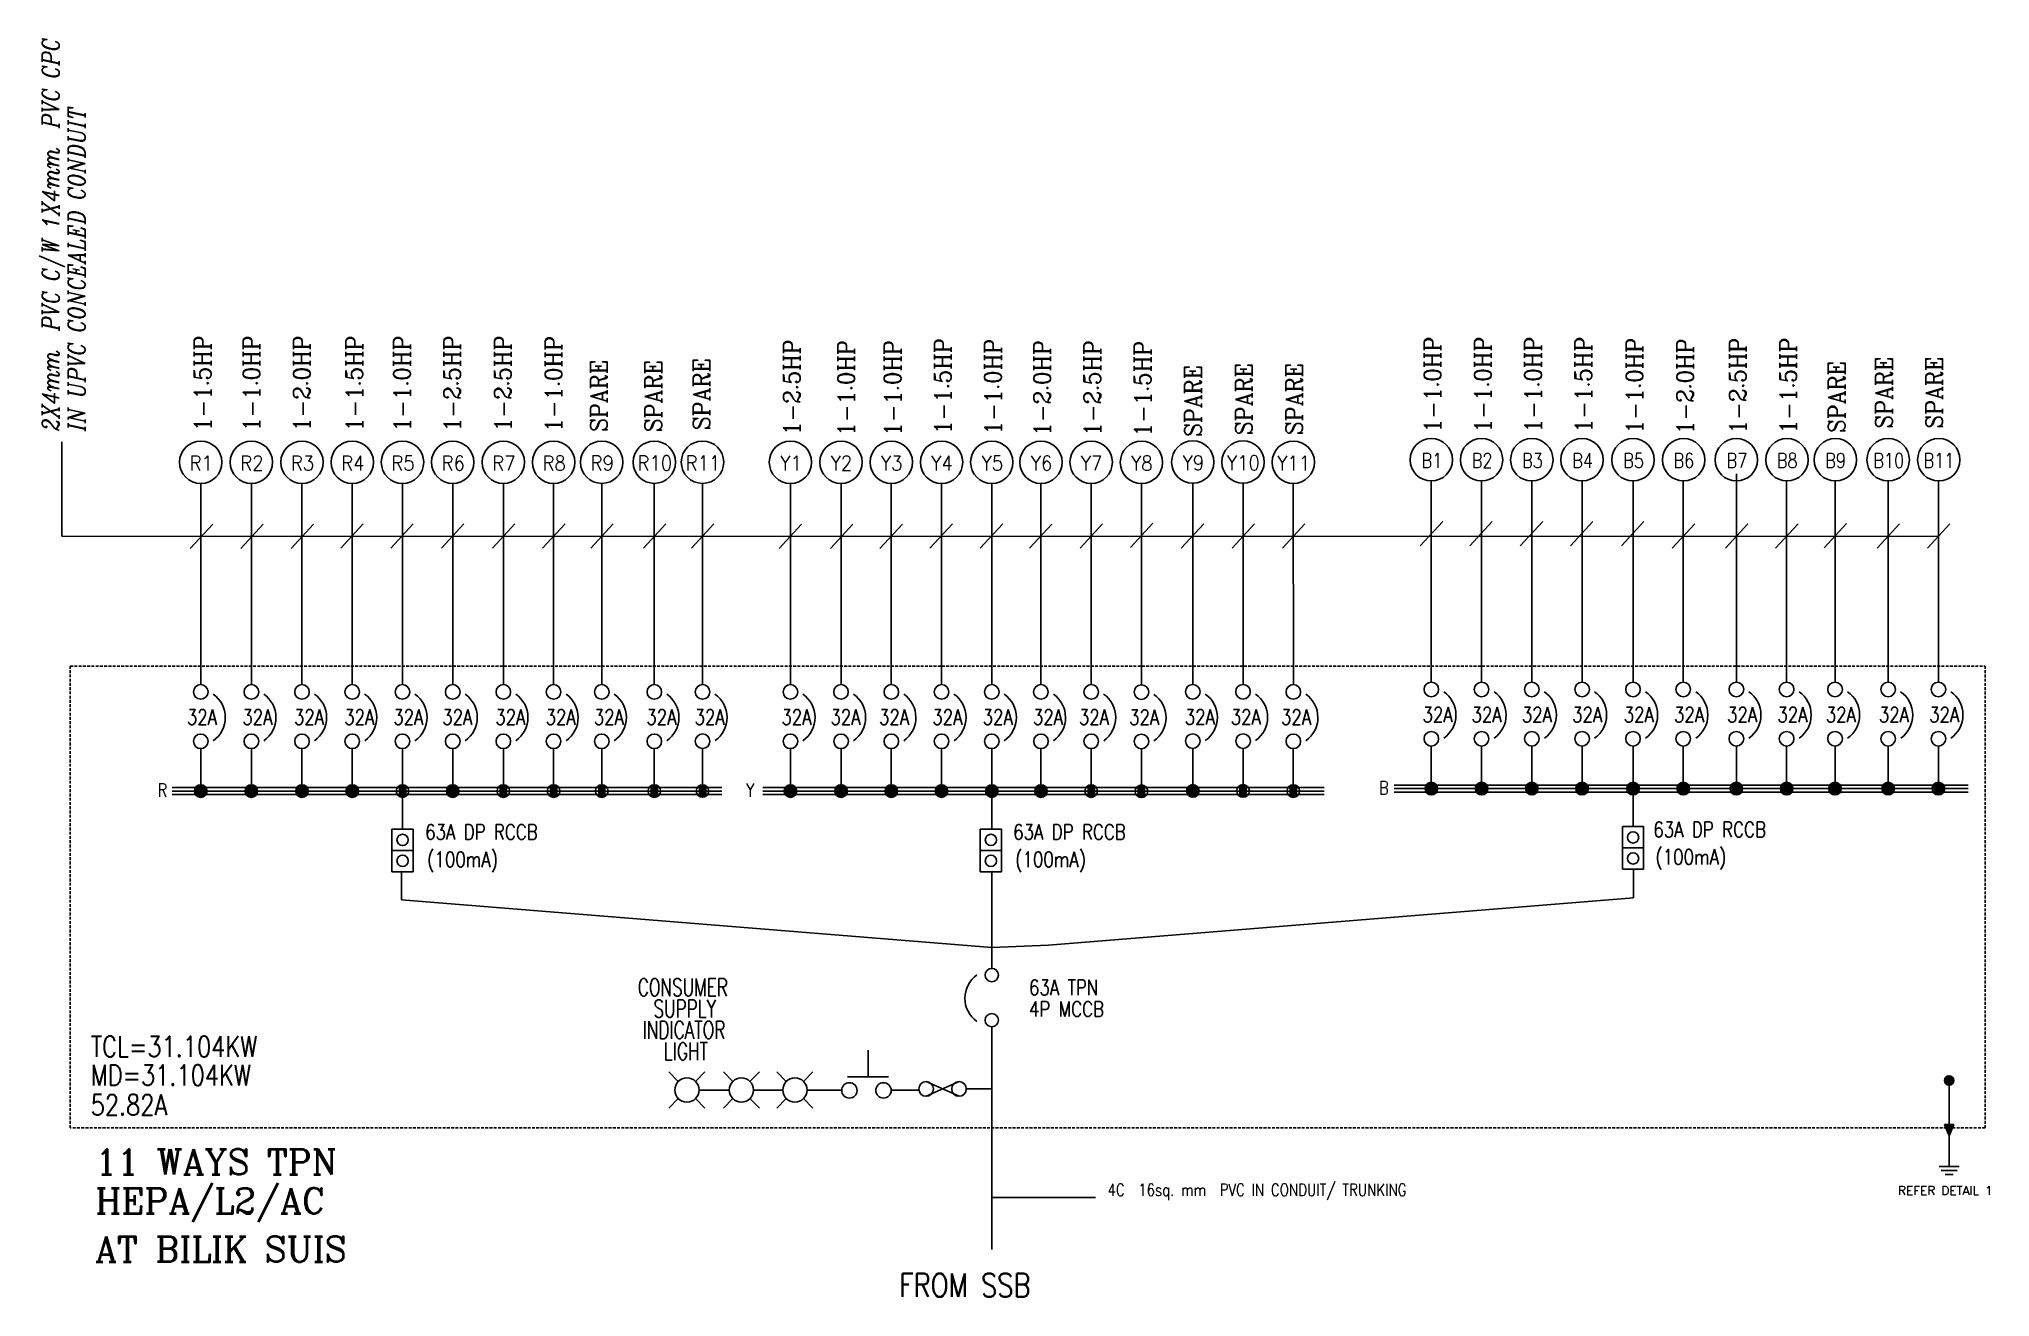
# Model space of a CAD drawing. Header units: inches. Extents: x 93485 to 389576, y 21822 to 277075.
# Drawn here: x 260529 to 312138, y 24801 to 58090 of the extents above; entities that cross this region are included whole.
import ezdxf
from ezdxf.enums import TextEntityAlignment as Align

# ---------------------------------------------------------------- set-up
doc = ezdxf.new("R2010")
doc.units = ezdxf.units.IN
doc.header["$MEASUREMENT"] = 0
doc.linetypes.add('HIDDEN', pattern=[0.375, 0.25, -0.125])
for name, color, linetype in [('$_KOD', 7, 'Continuous'), ('BANGUNAN', 4, 'Continuous'), ('base bangunan', 7, 'Continuous'), ('LAMPU', 7, 'Continuous'), ('LYT', 7, 'Continuous')]:
    doc.layers.add(name, color=color, linetype=linetype)
doc.styles.add('ITALICC', font='ITALICC.SHX', dxfattribs={"width": 0.7})
doc.styles.add('ROMANC', font='ROMANC', dxfattribs={"width": 0.8, "height": 250})
doc.styles.add('ROMAND', font='ROMAND', dxfattribs={"width": 0.75, "height": 600})
doc.styles.add('ROMANS', font='ROMANS', dxfattribs={"width": 0.7})

msp = doc.modelspace()

# ---------------------------------------------------------------- texts
at = {"style": 'ROMANS', "width": 0.7}
for s, p in [('CONSUMER', (276371, 32764, 0)), ('SUPPLY', (276784, 32199, 0)), ('INDICATOR ', (276498, 31636, 0)), ('LIGHT', (277059, 31070, 0))]:
    msp.add_text(s, height=464.3, dxfattribs=at).set_placement(p)
at = {"color": 7, "style": 'ROMAND'}
msp.add_text('REFER DETAIL 1', height=234.74, dxfattribs=at).set_placement((309704, 27500, 0))
at = {"layer": 'BANGUNAN', "color": 255, "linetype": 'Continuous'}
for s, height, style, width, p in [('2X4mm  PVC C/W 1X4mm  PVC CPC', 450, 'ITALICC', 0.85, (261065, 47714, 0)), ('IN UPVC CONCEALED CONDUIT', 450, 'ITALICC', 0.85, (261747, 47714, 0)), ('1-1.5HP', 445.5, 'ROMANC', 0.95, (265079, 47710, 0)), ('1-1.0HP', 445.5, 'ROMANC', 0.95, (266373, 47710, 0)), ('1-2.0HP', 445.5, 'ROMANC', 0.95, (267704, 47708, 0)), ('1-1.5HP', 445.5, 'ROMANC', 0.95, (269093, 47708, 0)), ('1-1.0HP', 445.5, 'ROMANC', 0.95, (270354, 47704, 0)), ('1-2.5HP', 445.5, 'ROMANC', 0.95, (271683, 47704, 0)), ('1-2.5HP', 445.5, 'ROMANC', 0.95, (273022, 47704, 0)), ('1-1.0HP', 445.5, 'ROMANC', 0.95, (274360, 47694, 0)), ('1-2.5HP', 445.5, 'ROMANC', 0.95, (280667, 47604, 0)), ('1-1.0HP', 445.5, 'ROMANC', 0.95, (282102, 47584, 0)), ('1-1.0HP', 445.5, 'ROMANC', 0.95, (283332, 47584, 0)), ('1-1.5HP', 445.5, 'ROMANC', 0.95, (284661, 47634, 0)), ('1-1.0HP', 445.5, 'ROMANC', 0.95, (285986, 47618, 0)), ('1-2.0HP', 445.5, 'ROMANC', 0.95, (287287, 47586, 0)), ('1-2.5HP', 445.5, 'ROMANC', 0.95, (288616, 47586, 0)), ('1-1.0HP', 445.5, 'ROMANC', 0.95, (297615, 47676, 0)), ('1-1.0HP', 445.5, 'ROMANC', 0.95, (298944, 47676, 0)), ('1-1.0HP', 445.5, 'ROMANC', 0.95, (300274, 47676, 0)), ('1-1.5HP', 445.5, 'ROMANC', 0.95, (301603, 47676, 0)), ('1-1.0HP', 445.5, 'ROMANC', 0.95, (302957, 47647, 0)), ('1-2.0HP', 445.5, 'ROMANC', 0.95, (304296, 47629, 0)), ('1-2.5HP', 445.5, 'ROMANC', 0.95, (305691, 47647, 0)), ('1-1.5HP', 445.5, 'ROMANC', 0.95, (307023, 47650, 0)), ('SPARE', 445.5, 'ROMANC', 0.95, (278276, 47740, 0)), ('1-1.5HP', 445.5, 'ROMANC', 0.95, (289945, 47566, 0)), ('SPARE', 445.5, 'ROMANC', 0.95, (309556, 47779, 0)), ('SPARE', 445.5, 'ROMANC', 0.95, (310886, 47779, 0)), ('SPARE', 445.5, 'ROMANC', 0.95, (275559, 47694, 0)), ('SPARE', 445.5, 'ROMANC', 0.95, (277001, 47686)), ('SPARE', 445.5, 'ROMANC', 0.95, (291279, 47560, 0)), ('SPARE', 445.5, 'ROMANC', 0.95, (292625, 47609, 0)), ('SPARE', 445.5, 'ROMANC', 0.95, (293954, 47609, 0)), ('SPARE', 445.5, 'ROMANC', 0.95, (308306, 47663, 0))]:
    msp.add_text(s, height=height, rotation=90, dxfattribs=dict(at, style=style, width=width)).set_placement(p)
at = {"layer": 'BANGUNAN', "color": 255, "linetype": 'Continuous', "style": 'ROMANS'}
for s, width, p in [('R1', 0.9, (264822, 46673, 0)), ('R2', 0.9, (266161, 46673, 0)), ('R3', 0.9, (267500, 46673, 0)), ('R4', 0.9, (268829, 46673, 0)), ('R5', 0.9, (270158, 46673, 0)), ('R6', 0.9, (271487, 46673, 0)), ('R7', 0.9, (272826, 46673, 0)), ('R8', 0.9, (274155, 46673, 0)), ('R9', 0.9, (275430, 46674)), ('R10', 0.9, (276820, 46674)), ('R11', 0.9, (278095, 46674, 0)), ('Y1', 0.9, (280421, 46673, 0)), ('Y2', 0.9, (281755, 46673, 0)), ('Y3', 0.9, (283084, 46673, 0)), ('Y4', 0.9, (284413, 46673, 0)), ('Y5', 0.9, (285747, 46673, 0)), ('Y6', 0.9, (287048, 46673, 0)), ('Y7', 0.9, (288372, 46673, 0)), ('Y8', 0.9, (289701, 46669, 0)), ('Y9', 0.9, (291065, 46678, 0)), ('Y10', 0.9, (292389, 46678, 0)), ('Y11', 0.9, (293718, 46673, 0)), ('B1', 0.8, (297374, 46739, 0)), ('B2', 0.8, (298704, 46739, 0)), ('B3', 0.8, (300033, 46739, 0)), ('B4', 0.8, (301362, 46739, 0)), ('B5', 0.8, (302710, 46739, 0)), ('B6', 0.8, (304039, 46739, 0)), ('B7', 0.8, (305444, 46739, 0)), ('B8', 0.8, (306773, 46739, 0)), ('B9', 0.8, (308054, 46739, 0)), ('B10', 0.8, (309459, 46739, 0)), ('B11', 0.8, (310788, 46739, 0))]:
    msp.add_text(s, height=390.9, dxfattribs=dict(at, width=width)).set_placement(p, align=Align.CENTER)
at = {"layer": 'BANGUNAN', "color": 255, "linetype": 'Continuous', "width": 0.8}
for s, height, style, p in [('32A', 402.1, 'ROMANS', (264441, 39945, 0)), ('32A', 402.1, 'ROMANS', (265908, 39945, 0)), ('32A', 402.1, 'ROMANS', (267273, 39945, 0)), ('32A', 402.1, 'ROMANS', (268603, 39945, 0)), ('32A', 402.1, 'ROMANS', (269900, 39945, 0)), ('32A', 402.1, 'ROMANS', (271196, 39945, 0)), ('32A', 402.1, 'ROMANS', (272599, 39945, 0)), ('32A', 402.1, 'ROMANS', (273930, 39945, 0)), ('32A', 402.1, 'ROMANS', (275205, 39945)), ('32A', 402.1, 'ROMANS', (276594, 39945)), ('32A', 402.1, 'ROMANS', (277870, 39946, 0)), ('32A', 402.1, 'ROMANS', (280168, 39945, 0)), ('32A', 402.1, 'ROMANS', (281465, 39945, 0)), ('32A', 402.1, 'ROMANS', (282749, 39945, 0)), ('32A', 402.1, 'ROMANS', (284160, 39945, 0)), ('32A', 402.1, 'ROMANS', (285491, 39945, 0)), ('32A', 402.1, 'ROMANS', (286821, 39945, 0)), ('32A', 402.1, 'ROMANS', (288037, 39945, 0)), ('32A', 402.1, 'ROMANS', (289366, 39940, 0)), ('32A', 402.1, 'ROMANS', (290838, 39949, 0)), ('32A', 402.1, 'ROMANS', (292054, 39949, 0)), ('32A', 402.1, 'ROMANS', (293383, 39945, 0)), ('32A', 402.1, 'ROMANS', (297127, 40011, 0)), ('32A', 402.1, 'ROMANS', (298424, 40011, 0)), ('32A', 402.1, 'ROMANS', (299754, 40011, 0)), ('32A', 402.1, 'ROMANS', (301085, 40011, 0)), ('32A', 402.1, 'ROMANS', (302450, 40011, 0)), ('32A', 402.1, 'ROMANS', (303780, 40011, 0)), ('32A', 402.1, 'ROMANS', (305184, 40011, 0)), ('32A', 402.1, 'ROMANS', (306514, 40011, 0)), ('32A', 402.1, 'ROMANS', (307795, 40011, 0)), ('32A', 402.1, 'ROMANS', (309199, 40011, 0)), ('32A', 402.1, 'ROMANS', (310529, 40011, 0)), ('R', 355, 'ROMAND', (263667, 38033, 0)), ('Y', 355, 'ROMAND', (279235, 38033, 0)), ('B', 355, 'ROMAND', (295976, 38099, 0)), ('63A DP RCCB', 402.1, 'ROMANS', (270744, 36906, 0)), ('63A DP RCCB', 402.1, 'ROMANS', (286299, 36906, 0)), ('63A DP RCCB', 402.1, 'ROMANS', (303234, 36971, 0)), ('(100mA)', 402.1, 'ROMANS', (270798, 36179, 0)), ('(100mA)', 402.1, 'ROMANS', (286354, 36179, 0)), ('(100mA)', 402.1, 'ROMANS', (303289, 36245, 0)), ('63A TPN', 402.1, 'ROMANS', (286718, 32789, 0)), ('4P MCCB', 402.1, 'ROMANS', (286718, 32219, 0)), ('TCL=31.104KW', 546.75, 'ROMANS', (261897, 31153, 0)), ('MD=31.104KW', 546.75, 'ROMANS', (261897, 30399, 0)), ('52.82A', 546.8, 'ROMANS', (261897, 29609, 0)), ('FROM SSB ', 625.5, 'ROMANS', (283282, 24801, 0))]:
    msp.add_text(s, height=height, dxfattribs=dict(at, style=style)).set_placement(p)
at = {"layer": 'BANGUNAN', "color": 255, "linetype": 'Continuous', "style": 'ROMANC'}
for s, p in [('11 WAYS TPN ', (262015, 28038, 0)), ('HEPA/L2/AC', (262015, 27010, 0)), ('AT BILIK SUIS', (262012, 25730, 0))]:
    msp.add_text(s, height=675, dxfattribs=at).set_placement(p)
at = {"layer": 'LYT', "color": 7, "linetype": 'Continuous', "style": 'ROMAND', "width": 0.8}
msp.add_text('4C  16sq. mm  PVC IN CONDUIT/ TRUNKING', height=324, dxfattribs=at).set_placement((288795, 27474, 0))

# ---------------------------------------------------------------- linework, layer by layer
at = {"layer": '$_KOD', "color": 3, "linetype": 'Continuous'}
for p, q in [((261136, 44938, 0), (261136, 47428, 0)), ((310774, 44929, 0), (261136, 44938, 0)), ((265124, 45252, 0), (264531, 44610, 0)), ((266459, 45252, 0), (265866, 44610, 0)), ((267793, 45252, 0), (267200, 44610, 0)), ((269102, 45261, 0), (268509, 44619, 0)), ((270431, 45260, 0), (269838, 44618, 0)), ((271770, 45260, 0), (271177, 44618, 0)), ((273115, 45261, 0), (272522, 44619, 0)), ((274444, 45261, 0), (273851, 44619, 0)), ((275719, 45261), (275126, 44619)), ((277109, 45261), (276516, 44619)), ((278384, 45261, 0), (277791, 44619, 0)), ((280698, 45252, 0), (280105, 44610, 0)), ((282057, 45252, 0), (281464, 44610, 0)), ((283367, 45252, 0), (282774, 44610, 0)), ((284691, 45257, 0), (284098, 44615, 0)), ((286021, 45257, 0), (285427, 44615, 0)), ((287321, 45256, 0), (286728, 44614, 0)), ((288666, 45260, 0), (288073, 44618, 0)), ((289995, 45277, 0), (289402, 44635, 0)), ((291338, 45261, 0), (290745, 44619, 0)), ((292683, 45261, 0), (292090, 44619, 0)), ((294012, 45260, 0), (293419, 44618, 0)), ((297661, 45318, 0), (297068, 44676, 0)), ((298971, 45318, 0), (298378, 44676, 0)), ((300306, 45318, 0), (299713, 44676, 0)), ((301635, 45319, 0), (301042, 44677, 0)), ((302984, 45319, 0), (302390, 44677, 0)), ((304328, 45261, 0), (303735, 44619, 0)), ((305733, 45261, 0), (305140, 44619, 0)), ((307062, 45261, 0), (306469, 44619, 0)), ((308343, 45268, 0), (307750, 44626, 0)), ((309748, 45258, 0), (309155, 44616, 0)), ((311077, 45261, 0), (310484, 44619, 0))]:
    msp.add_line(p, q, dxfattribs=at)
at = {"color": 0}
for p, q in [((264659, 38259, 0), (264659, 38118, 0)), ((264692, 38307, 0), (264692, 38071, 0)), ((264726, 38332, 0), (264726, 38045, 0)), ((264759, 38347, 0), (264759, 38031, 0)), ((264793, 38354, 0), (264793, 38024, 0)), ((264826, 38353, 0), (264826, 38024, 0)), ((264860, 38346, 0), (264860, 38031, 0)), ((264893, 38331, 0), (264893, 38047, 0)), ((264927, 38304, 0), (264927, 38073, 0)), ((264960, 38255, 0), (264960, 38123, 0)), ((265997, 38259, 0), (265997, 38118, 0)), ((266031, 38307, 0), (266031, 38071, 0)), ((266064, 38332, 0), (266064, 38045, 0)), ((266098, 38347, 0), (266098, 38031, 0)), ((266131, 38354, 0), (266131, 38024, 0)), ((266165, 38353, 0), (266165, 38024, 0)), ((266198, 38346, 0), (266198, 38031, 0)), ((266232, 38331, 0), (266232, 38047, 0)), ((266265, 38304, 0), (266265, 38073, 0)), ((266299, 38255, 0), (266299, 38123, 0)), ((267336, 38259, 0), (267336, 38118, 0)), ((267370, 38307, 0), (267370, 38071, 0)), ((267403, 38332, 0), (267403, 38045, 0)), ((267437, 38347, 0), (267437, 38031, 0)), ((267470, 38354, 0), (267470, 38024, 0)), ((267504, 38353, 0), (267504, 38024, 0)), ((267537, 38346, 0), (267537, 38031, 0)), ((267571, 38331, 0), (267571, 38047, 0)), ((267604, 38304, 0), (267604, 38073, 0)), ((267638, 38255, 0), (267638, 38123, 0)), ((268665, 38259, 0), (268665, 38118, 0)), ((268699, 38307, 0), (268699, 38071, 0)), ((268732, 38332, 0), (268732, 38045, 0)), ((268766, 38347, 0), (268766, 38031, 0)), ((268799, 38354, 0), (268799, 38024, 0)), ((268833, 38353, 0), (268833, 38024, 0)), ((268866, 38346, 0), (268866, 38031, 0)), ((268900, 38331, 0), (268900, 38047, 0)), ((268933, 38304, 0), (268933, 38073, 0)), ((268967, 38255, 0), (268967, 38123, 0)), ((270061, 38332, 0), (270061, 38045, 0)), ((270095, 38347, 0), (270095, 38031, 0)), ((270128, 38354, 0), (270128, 38024, 0)), ((270162, 38353, 0), (270162, 38024, 0)), ((270195, 38346, 0), (270195, 38031, 0)), ((270229, 38331, 0), (270229, 38047, 0)), ((271323, 38259, 0), (271323, 38118, 0)), ((271357, 38307, 0), (271357, 38071, 0)), ((271390, 38332, 0), (271390, 38045, 0)), ((271424, 38347, 0), (271424, 38031, 0)), ((271458, 38354, 0), (271458, 38024, 0)), ((271491, 38353, 0), (271491, 38024, 0)), ((271525, 38346, 0), (271525, 38031, 0)), ((271558, 38331, 0), (271558, 38047, 0)), ((271592, 38304, 0), (271592, 38073, 0)), ((271625, 38255, 0), (271625, 38123, 0)), ((272729, 38332, 0), (272729, 38045, 0)), ((272763, 38347, 0), (272763, 38031, 0)), ((272796, 38354, 0), (272796, 38024, 0)), ((272830, 38353, 0), (272830, 38024, 0)), ((272863, 38346, 0), (272863, 38031, 0)), ((272897, 38331, 0), (272897, 38047, 0)), ((274058, 38332, 0), (274058, 38045, 0)), ((274092, 38347, 0), (274092, 38031, 0)), ((274125, 38354, 0), (274125, 38024, 0)), ((274159, 38353, 0), (274159, 38024, 0)), ((274192, 38346, 0), (274192, 38031, 0)), ((274226, 38331, 0), (274226, 38047, 0)), ((275334, 38333), (275334, 38046)), ((275367, 38347), (275367, 38031)), ((275401, 38354), (275401, 38024)), ((275434, 38354), (275434, 38025)), ((275468, 38347), (275468, 38032)), ((275501, 38331), (275501, 38047)), ((276723, 38333), (276723, 38046)), ((276757, 38347), (276757, 38031)), ((276790, 38354), (276790, 38024)), ((276824, 38354), (276824, 38025)), ((276857, 38347), (276857, 38032)), ((276891, 38331), (276891, 38047)), ((277999, 38333, 0), (277999, 38046, 0)), ((278032, 38348, 0), (278032, 38032, 0)), ((278066, 38355, 0), (278066, 38025, 0)), ((278099, 38354, 0), (278099, 38025, 0)), ((278133, 38347, 0), (278133, 38032, 0)), ((278166, 38332, 0), (278166, 38048, 0)), ((280257, 38259, 0), (280257, 38118, 0)), ((280291, 38307, 0), (280291, 38071, 0)), ((280324, 38332, 0), (280324, 38045, 0)), ((280358, 38347, 0), (280358, 38031, 0)), ((280391, 38354, 0), (280391, 38024, 0)), ((280425, 38353, 0), (280425, 38024, 0)), ((280458, 38346, 0), (280458, 38031, 0)), ((280492, 38331, 0), (280492, 38047, 0)), ((280525, 38304, 0), (280525, 38073, 0)), ((280559, 38255, 0), (280559, 38123, 0)), ((281596, 38259, 0), (281596, 38118, 0)), ((281629, 38307, 0), (281629, 38071, 0)), ((281663, 38332, 0), (281663, 38045, 0)), ((281696, 38347, 0), (281696, 38031, 0)), ((281730, 38354, 0), (281730, 38024, 0)), ((281764, 38353, 0), (281764, 38024, 0)), ((281797, 38346, 0), (281797, 38031, 0)), ((281831, 38331, 0), (281831, 38047, 0)), ((281864, 38304, 0), (281864, 38073, 0)), ((281898, 38255, 0), (281898, 38123, 0)), ((282925, 38259, 0), (282925, 38118, 0)), ((282959, 38307, 0), (282959, 38071, 0)), ((282992, 38332, 0), (282992, 38045, 0)), ((283026, 38347, 0), (283026, 38031, 0)), ((283059, 38354, 0), (283059, 38024, 0)), ((283093, 38353, 0), (283093, 38024, 0)), ((283126, 38346, 0), (283126, 38031, 0)), ((283160, 38331, 0), (283160, 38047, 0)), ((283191, 38300, 0), (283191, 38068, 0)), ((283224, 38250, 0), (283224, 38118, 0)), ((284292, 38259, 0), (284292, 38118, 0)), ((284325, 38307, 0), (284325, 38071, 0)), ((284355, 38347, 0), (284355, 38031, 0)), ((284359, 38332, 0), (284359, 38045, 0)), ((284388, 38354, 0), (284388, 38024, 0)), ((284422, 38353, 0), (284422, 38024, 0)), ((284455, 38346, 0), (284455, 38031, 0)), ((284489, 38331, 0), (284489, 38047, 0)), ((284522, 38304, 0), (284522, 38073, 0)), ((284556, 38255, 0), (284556, 38123, 0)), ((285583, 38259, 0), (285583, 38118, 0)), ((285583, 38259, 0), (285583, 38118, 0)), ((285617, 38307, 0), (285617, 38071, 0)), ((285617, 38307, 0), (285617, 38071, 0)), ((285650, 38332, 0), (285650, 38045, 0)), ((285650, 38332, 0), (285650, 38045, 0)), ((285684, 38347, 0), (285684, 38031, 0)), ((285684, 38347, 0), (285684, 38031, 0)), ((285717, 38354, 0), (285717, 38024, 0)), ((285717, 38354, 0), (285717, 38024, 0)), ((285751, 38353, 0), (285751, 38024, 0)), ((285751, 38353, 0), (285751, 38024, 0)), ((285785, 38346, 0), (285785, 38031, 0)), ((285785, 38346, 0), (285785, 38031, 0)), ((285818, 38331, 0), (285818, 38047, 0)), ((285818, 38331, 0), (285818, 38047, 0)), ((285852, 38304, 0), (285852, 38073, 0)), ((285852, 38304, 0), (285852, 38073, 0)), ((285885, 38255, 0), (285885, 38123, 0)), ((285885, 38255, 0), (285885, 38123, 0)), ((286884, 38259, 0), (286884, 38118, 0)), ((286917, 38307, 0), (286917, 38071, 0)), ((286951, 38332, 0), (286951, 38045, 0)), ((286984, 38347, 0), (286984, 38031, 0)), ((287018, 38354, 0), (287018, 38024, 0)), ((287051, 38353, 0), (287051, 38024, 0)), ((287085, 38346, 0), (287085, 38031, 0)), ((287118, 38331, 0), (287118, 38047, 0)), ((287152, 38304, 0), (287152, 38073, 0)), ((287186, 38255, 0), (287186, 38123, 0)), ((288280, 38332, 0), (288280, 38045, 0)), ((288314, 38347, 0), (288314, 38031, 0)), ((288347, 38354, 0), (288347, 38024, 0)), ((288381, 38353, 0), (288381, 38024, 0)), ((288414, 38346, 0), (288414, 38031, 0)), ((288448, 38331, 0), (288448, 38047, 0)), ((289609, 38328, 0), (289609, 38041, 0)), ((289643, 38342, 0), (289643, 38026, 0)), ((289676, 38349, 0), (289676, 38019, 0)), ((289710, 38349, 0), (289710, 38020, 0)), ((289743, 38342, 0), (289743, 38027, 0)), ((289777, 38326, 0), (289777, 38042, 0)), ((290901, 38264, 0), (290901, 38123, 0)), ((290934, 38311, 0), (290934, 38075, 0)), ((290968, 38337, 0), (290968, 38050, 0)), ((291001, 38351, 0), (291001, 38035, 0)), ((291035, 38358, 0), (291035, 38028, 0)), ((291068, 38358, 0), (291068, 38029, 0)), ((291102, 38351, 0), (291102, 38036, 0)), ((291135, 38335, 0), (291135, 38051, 0)), ((291169, 38309, 0), (291169, 38077, 0)), ((291202, 38259, 0), (291202, 38127, 0)), ((292297, 38337, 0), (292297, 38050, 0)), ((292330, 38351, 0), (292330, 38035, 0)), ((292364, 38358, 0), (292364, 38028, 0)), ((292398, 38358, 0), (292398, 38029, 0)), ((292431, 38351, 0), (292431, 38036, 0)), ((292465, 38335, 0), (292465, 38051, 0)), ((293626, 38332, 0), (293626, 38045, 0)), ((293660, 38347, 0), (293660, 38031, 0)), ((293693, 38354, 0), (293693, 38024, 0)), ((293727, 38353, 0), (293727, 38024, 0)), ((293760, 38346, 0), (293760, 38031, 0)), ((293794, 38331, 0), (293794, 38047, 0)), ((297211, 38325, 0), (297211, 38184, 0)), ((297244, 38373, 0), (297244, 38137, 0)), ((297278, 38398, 0), (297278, 38111, 0)), ((297311, 38413, 0), (297311, 38096, 0)), ((297345, 38419, 0), (297345, 38090, 0)), ((297378, 38419, 0), (297378, 38090, 0)), ((297412, 38412, 0), (297412, 38097, 0)), ((297445, 38397, 0), (297445, 38112, 0)), ((297479, 38370, 0), (297479, 38139, 0)), ((297512, 38320, 0), (297512, 38189, 0)), ((298540, 38325, 0), (298540, 38184, 0)), ((298573, 38373, 0), (298573, 38137, 0)), ((298607, 38398, 0), (298607, 38111, 0)), ((298640, 38413, 0), (298640, 38096, 0)), ((298674, 38419, 0), (298674, 38090, 0)), ((298707, 38419, 0), (298707, 38090, 0)), ((298741, 38412, 0), (298741, 38097, 0)), ((298774, 38397, 0), (298774, 38112, 0)), ((298808, 38370, 0), (298808, 38139, 0)), ((298841, 38320, 0), (298841, 38189, 0)), ((299869, 38325, 0), (299869, 38184, 0)), ((299902, 38373, 0), (299902, 38137, 0)), ((299936, 38398, 0), (299936, 38111, 0)), ((299969, 38413, 0), (299969, 38096, 0)), ((300003, 38419, 0), (300003, 38090, 0)), ((300037, 38419, 0), (300037, 38090, 0)), ((300070, 38412, 0), (300070, 38097, 0)), ((300104, 38397, 0), (300104, 38112, 0)), ((300137, 38370, 0), (300137, 38139, 0)), ((300171, 38320, 0), (300171, 38189, 0)), ((301198, 38325, 0), (301198, 38184, 0)), ((301232, 38373, 0), (301232, 38137, 0)), ((301265, 38398, 0), (301265, 38111, 0)), ((301299, 38413, 0), (301299, 38096, 0)), ((301332, 38419, 0), (301332, 38090, 0)), ((301366, 38419, 0), (301366, 38090, 0)), ((301399, 38412, 0), (301399, 38097, 0)), ((301433, 38397, 0), (301433, 38112, 0)), ((301466, 38370, 0), (301466, 38139, 0)), ((301500, 38320, 0), (301500, 38189, 0)), ((302546, 38325, 0), (302546, 38184, 0)), ((302548, 38325, 0), (302548, 38184, 0)), ((302580, 38373, 0), (302580, 38137, 0)), ((302581, 38373, 0), (302581, 38137, 0)), ((302613, 38398, 0), (302613, 38111, 0)), ((302615, 38398, 0), (302615, 38111, 0)), ((302647, 38413, 0), (302647, 38096, 0)), ((302648, 38413, 0), (302648, 38096, 0)), ((302680, 38419, 0), (302680, 38090, 0)), ((302682, 38419, 0), (302682, 38090, 0)), ((302714, 38419, 0), (302714, 38090, 0)), ((302715, 38419, 0), (302715, 38090, 0)), ((302747, 38412, 0), (302747, 38097, 0)), ((302749, 38412, 0), (302749, 38097, 0)), ((302781, 38397, 0), (302781, 38112, 0)), ((302782, 38397, 0), (302782, 38112, 0)), ((302815, 38370, 0), (302815, 38139, 0)), ((302816, 38370, 0), (302816, 38139, 0)), ((302848, 38320, 0), (302848, 38189, 0)), ((302849, 38320, 0), (302849, 38189, 0)), ((303876, 38325, 0), (303876, 38184, 0)), ((303909, 38373, 0), (303909, 38137, 0)), ((303943, 38398, 0), (303943, 38111, 0)), ((303976, 38413, 0), (303976, 38096, 0)), ((304010, 38419, 0), (304010, 38090, 0)), ((304043, 38419, 0), (304043, 38090, 0)), ((304077, 38412, 0), (304077, 38097, 0)), ((304110, 38397, 0), (304110, 38112, 0)), ((304144, 38370, 0), (304144, 38139, 0)), ((304177, 38320, 0), (304177, 38189, 0)), ((305314, 38373, 0), (305314, 38137, 0)), ((305347, 38398, 0), (305347, 38111, 0)), ((305381, 38413, 0), (305381, 38096, 0)), ((305414, 38419, 0), (305414, 38090, 0)), ((305448, 38419, 0), (305448, 38090, 0)), ((305481, 38412, 0), (305481, 38097, 0)), ((305515, 38397, 0), (305515, 38112, 0)), ((305549, 38370, 0), (305549, 38139, 0)), ((306643, 38373, 0), (306643, 38137, 0)), ((306677, 38398, 0), (306677, 38111, 0)), ((306710, 38413, 0), (306710, 38096, 0)), ((306744, 38419, 0), (306744, 38090, 0)), ((306777, 38419, 0), (306777, 38090, 0)), ((306811, 38412, 0), (306811, 38097, 0)), ((306844, 38397, 0), (306844, 38112, 0)), ((306878, 38370, 0), (306878, 38139, 0)), ((307891, 38325, 0), (307891, 38184, 0)), ((307924, 38373, 0), (307924, 38137, 0)), ((307958, 38398, 0), (307958, 38111, 0)), ((307991, 38413, 0), (307991, 38096, 0)), ((308025, 38419, 0), (308025, 38090, 0)), ((308058, 38419, 0), (308058, 38090, 0)), ((308092, 38412, 0), (308092, 38097, 0)), ((308125, 38397, 0), (308125, 38112, 0)), ((308159, 38370, 0), (308159, 38139, 0)), ((308192, 38320, 0), (308192, 38189, 0)), ((309329, 38373, 0), (309329, 38137, 0)), ((309363, 38398, 0), (309363, 38111, 0)), ((309396, 38413, 0), (309396, 38096, 0)), ((309430, 38419, 0), (309430, 38090, 0)), ((309463, 38419, 0), (309463, 38090, 0)), ((309497, 38412, 0), (309497, 38097, 0)), ((309530, 38397, 0), (309530, 38112, 0)), ((309564, 38370, 0), (309564, 38139, 0)), ((310658, 38373, 0), (310658, 38137, 0)), ((310692, 38398, 0), (310692, 38111, 0)), ((310725, 38413, 0), (310725, 38096, 0)), ((310759, 38419, 0), (310759, 38090, 0)), ((310792, 38419, 0), (310792, 38090, 0)), ((310826, 38412, 0), (310826, 38097, 0)), ((310859, 38397, 0), (310859, 38112, 0)), ((310893, 38370, 0), (310893, 38139, 0))]:
    msp.add_line(p, q, dxfattribs=at)
at = {"linetype": 'Continuous'}
for p, q in [((282460, 30613, 0), (282460, 31336, 0)), ((283005, 30623, 0), (281913, 30623, 0)), ((283805, 30276, 0), (283051, 30276, 0))]:
    msp.add_line(p, q, dxfattribs=at)
for p, q in [((277190, 30755, 0), (277441, 30503, 0)), ((278146, 30755, 0), (277895, 30503, 0)), ((278632, 30755, 0), (278883, 30503, 0)), ((279588, 30755, 0), (279336, 30503, 0)), ((280046, 30755, 0), (280298, 30503, 0)), ((281003, 30755, 0), (280751, 30503, 0)), ((284866, 30499, 0), (283996, 30113, 0)), ((283996, 30499, 0), (284866, 30113, 0)), ((277441, 30050, 0), (277190, 29798, 0)), ((277895, 30050, 0), (278146, 29798, 0)), ((278789, 30277, 0), (277989, 30277, 0)), ((278883, 30050, 0), (278632, 29798, 0)), ((279336, 30050, 0), (279588, 29798, 0)), ((280204, 30277, 0), (279430, 30277, 0)), ((280298, 30050, 0), (280046, 29798, 0)), ((280751, 30050, 0), (281003, 29798, 0)), ((281763, 30277, 0), (280845, 30277, 0)), ((285038, 30306, 0), (285733, 30306, 0))]:
    msp.add_line(p, q)
for centre, major_axis, start_param, end_param in [((277668, 30277, 0), (-321, 0), 3.142456, 9.425641), ((279110, 30277, 0), (-321, 0), 3.142456, 9.425641), ((280525, 30277, 0), (-321, 0), 3.142257450994299, 9.425442758173885), ((281967, 30268, 0), (204, 0), -0.000944, 6.282241), ((282869, 30268, 0), (204, 0), -0.000944, 6.282241), ((283996, 30306, 0), (193, 0), -0.001295, 6.28189), ((284866, 30306, 0), (193, 0), -0.002365596403363535, 6.280819710776223)]:
    msp.add_ellipse(centre, major_axis=major_axis, ratio=1, start_param=start_param, end_param=end_param)
at = {"layer": 'BANGUNAN', "color": 255, "linetype": 'Continuous'}
for p, q in [((305430, 46582, 0), (305430, 41071, 0)), ((264808, 46329, 0), (264808, 41005, 0)), ((266147, 46329, 0), (266147, 41005, 0)), ((267486, 46329, 0), (267486, 41005, 0)), ((268815, 46329, 0), (268815, 41005, 0)), ((270144, 46329, 0), (270144, 41005, 0)), ((271473, 46329, 0), (271473, 41005, 0)), ((272812, 46329, 0), (272812, 41005, 0)), ((274141, 46329, 0), (274141, 41005, 0)), ((275416, 46330), (275416, 41006)), ((276806, 46330), (276806, 41006)), ((278081, 46331, 0), (278081, 41007, 0)), ((280407, 46329, 0), (280407, 41005, 0)), ((281745, 46329, 0), (281745, 41005, 0)), ((283075, 46329, 0), (283075, 41005, 0)), ((284404, 46329, 0), (284404, 41005, 0)), ((285733, 46329, 0), (285733, 41005, 0)), ((287033, 46329, 0), (287033, 41005, 0)), ((288363, 46329, 0), (288364, 41005, 0)), ((289692, 46325, 0), (289694, 41001, 0)), ((291050, 46334, 0), (291050, 41010, 0)), ((292379, 46334, 0), (292381, 41010, 0)), ((293709, 46329, 0), (293711, 41005, 0)), ((297360, 46395, 0), (297360, 41071, 0)), ((298689, 46395, 0), (298689, 41071, 0)), ((300018, 46395, 0), (300018, 41071, 0)), ((301348, 46395, 0), (301348, 41071, 0)), ((302696, 46395, 0), (302696, 41071, 0)), ((304025, 46395, 0), (304025, 41071, 0)), ((306759, 46395, 0), (306759, 41071, 0)), ((308040, 46395, 0), (308040, 41071, 0)), ((309445, 46395, 0), (309445, 41071, 0)), ((310774, 46395, 0), (310774, 41071, 0)), ((264808, 39312, 0), (264808, 38189, 0)), ((266147, 39312, 0), (266147, 38189, 0)), ((267486, 39312, 0), (267486, 38189, 0)), ((268815, 39312, 0), (268815, 38189, 0)), ((270144, 39312, 0), (270144, 38189, 0)), ((271473, 39312, 0), (271473, 38189, 0)), ((272812, 39312, 0), (272812, 38189, 0)), ((274141, 39312, 0), (274141, 38189, 0)), ((275416, 39313), (275416, 38189)), ((276806, 39313), (276806, 38189)), ((278081, 39313, 0), (278081, 38190, 0)), ((280407, 39312, 0), (280407, 38189, 0)), ((281746, 39312, 0), (281746, 38189, 0)), ((283075, 39312, 0), (283075, 38189, 0)), ((284404, 39312, 0), (284404, 38189, 0)), ((285733, 39312, 0), (285733, 38189, 0)), ((287034, 39312, 0), (287034, 38189, 0)), ((288363, 39312, 0), (288363, 38189, 0)), ((289692, 39308, 0), (289692, 38184, 0)), ((291051, 39317, 0), (291051, 38193, 0)), ((292380, 39317, 0), (292380, 38193, 0)), ((293709, 39312, 0), (293709, 38189, 0)), ((297360, 39378, 0), (297360, 38255, 0)), ((298690, 39378, 0), (298690, 38255, 0)), ((300019, 39378, 0), (300019, 38255, 0)), ((301348, 39378, 0), (301348, 38255, 0)), ((302696, 39378, 0), (302696, 38255, 0)), ((304025, 39378, 0), (304025, 38255, 0)), ((305430, 39378, 0), (305430, 38255, 0)), ((306759, 39378, 0), (306759, 38255, 0)), ((308040, 39378, 0), (308040, 38255, 0)), ((309445, 39378, 0), (309445, 38255, 0)), ((310774, 39378, 0), (310774, 38255, 0)), ((264054, 38283, 0), (274873, 38283, 0)), ((279675, 38283, 0), (294528, 38283, 0)), ((296374, 38348, 0), (311564, 38348, 0)), ((296374, 38255, 0), (311564, 38255, 0)), ((264054, 38189, 0), (274873, 38189, 0)), ((264054, 38095, 0), (274873, 38095, 0)), ((279675, 38189, 0), (294528, 38189, 0)), ((279675, 38095, 0), (294528, 38095, 0)), ((296374, 38161, 0), (311564, 38161, 0)), ((311058, 29064, 0), (310935, 29368, 0)), ((311058, 29064, 0), (311182, 29368, 0))]:
    msp.add_line(p, q, dxfattribs=at)
at = {"layer": 'BANGUNAN', "color": 255}
for p, q in [((302697, 38255, 0), (302697, 37247, 0)), ((270143, 38189, 0), (270143, 37181, 0)), ((285733, 38189, 0), (285733, 37181, 0)), ((269864, 36055, 0), (269864, 37181, 0)), ((269864, 37181, 0), (270427, 37181, 0)), ((270427, 37181, 0), (270427, 36055, 0)), ((285427, 37181, 0), (285990, 37181, 0)), ((285427, 36055, 0), (285427, 37181, 0)), ((285990, 37181, 0), (285990, 36055, 0)), ((302414, 37247, 0), (302977, 37247, 0)), ((302414, 36121, 0), (302414, 37247, 0)), ((302977, 37247, 0), (302977, 36121, 0)), ((302414, 36684, 0), (302977, 36684, 0)), ((269864, 36618, 0), (270427, 36618, 0)), ((285427, 36618, 0), (285990, 36618, 0)), ((270427, 36055, 0), (269864, 36055, 0)), ((270114, 36055, 0), (270114, 35311, 0)), ((285990, 36055, 0), (285427, 36055, 0)), ((285733, 36055, 0), (285733, 33496, 0)), ((302977, 36121, 0), (302414, 36121, 0)), ((302704, 36111, 0), (302704, 35361, 0)), ((285733, 34049, 0), (270114, 35311, 0)), ((287229, 34114, 0), (302704, 35361, 0)), ((285733, 31950, 0), (285733, 26056, 0)), ((310935, 30528, 0), (311062, 30654, 0)), ((310936, 30548, 0), (311042, 30653, 0)), ((310937, 30511, 0), (311079, 30653, 0)), ((310941, 30496, 0), (311094, 30649, 0)), ((310942, 30572, 0), (311018, 30648, 0)), ((310946, 30483, 0), (311107, 30644, 0)), ((310952, 30470, 0), (311120, 30638, 0)), ((310959, 30459, 0), (311131, 30631, 0)), ((310968, 30449, 0), (311141, 30622, 0)), ((310977, 30439, 0), (311150, 30613, 0)), ((310987, 30431, 0), (311159, 30603, 0)), ((310999, 30424, 0), (311166, 30591, 0)), ((311011, 30418, 0), (311172, 30579, 0)), ((311025, 30413, 0), (311177, 30565, 0)), ((311041, 30410, 0), (311180, 30549, 0)), ((311058, 28251, 0), (311058, 30532, 0)), ((311058, 30409, 0), (311181, 30532, 0)), ((311078, 30410, 0), (311180, 30512, 0)), ((311104, 30418, 0), (311172, 30486, 0)), ((310935, 29368, 0), (311182, 29368, 0)), ((310938, 29359, 0), (310948, 29368, 0)), ((310944, 29346, 0), (310967, 29368, 0)), ((310949, 29332, 0), (310985, 29368, 0)), ((310955, 29319, 0), (311004, 29368, 0)), ((310960, 29306, 0), (311023, 29368, 0)), ((310965, 29293, 0), (311041, 29368, 0)), ((310971, 29279, 0), (311060, 29368, 0)), ((310976, 29266, 0), (311078, 29368, 0)), ((310981, 29253, 0), (311097, 29368, 0)), ((310987, 29240, 0), (311116, 29368, 0)), ((310992, 29227, 0), (311134, 29368, 0)), ((310998, 29213, 0), (311153, 29368, 0)), ((311003, 29200, 0), (311171, 29368, 0)), ((311008, 29187, 0), (311177, 29355, 0)), ((311014, 29174, 0), (311164, 29324, 0)), ((311019, 29160, 0), (311151, 29292, 0)), ((311025, 29147, 0), (311138, 29261, 0)), ((311030, 29134, 0), (311126, 29230, 0)), ((311035, 29121, 0), (311113, 29198, 0)), ((311041, 29107, 0), (311100, 29167, 0)), ((311046, 29094, 0), (311087, 29135, 0)), ((311051, 29081, 0), (311075, 29104, 0)), ((311057, 29068, 0), (311062, 29073, 0)), ((310795, 28251, 0), (311321, 28251, 0)), ((310848, 28146, 0), (311269, 28146, 0)), ((310953, 28041, 0), (311164, 28041, 0))]:
    msp.add_line(p, q, dxfattribs=at)
at = {"layer": 'BANGUNAN', "color": 4, "linetype": 'HIDDEN', "ltscale": 300, "elevation": 0}
msp.add_lwpolyline([(261355, 41498), (312009, 41498), (312009, 29274), (261355, 29274)], close=True, dxfattribs=at)
at = {"layer": 'BANGUNAN', "color": 255, "linetype": 'Continuous'}
for centre, radius in [((297360, 46956, 0), 561), ((298689, 46956, 0), 561), ((300018, 46956, 0), 561), ((301348, 46956, 0), 561), ((302696, 46956, 0), 561), ((304035, 46956, 0), 561), ((305430, 46956, 0), 561), ((306769, 46956, 0), 561), ((308050, 46956, 0), 561), ((309445, 46956, 0), 561), ((310784, 46956, 0), 561), ((264808, 46890, 0), 561), ((266147, 46890, 0), 561), ((267486, 46890, 0), 561), ((268815, 46890, 0), 561), ((270144, 46890, 0), 561), ((271473, 46890, 0), 561), ((272812, 46890, 0), 561), ((274141, 46890, 0), 561), ((275416, 46891), 561), ((276806, 46891), 561), ((278081, 46891, 0), 561), ((280407, 46890, 0), 561), ((281745, 46890, 0), 561), ((283075, 46890, 0), 561), ((284404, 46890, 0), 561), ((285733, 46890, 0), 561), ((287033, 46890, 0), 561), ((288363, 46890, 0), 561), ((289692, 46886, 0), 561), ((291050, 46895, 0), 561), ((292379, 46895, 0), 561), ((293709, 46890, 0), 561), ((264808, 40812, 0), 193), ((266147, 40812, 0), 193), ((267486, 40812, 0), 193), ((268815, 40812, 0), 193), ((270144, 40812, 0), 193), ((271473, 40812, 0), 193), ((272812, 40812, 0), 193), ((274141, 40812, 0), 193), ((275416, 40813), 193), ((276806, 40813), 193), ((278081, 40813, 0), 193), ((280407, 40812, 0), 193), ((281745, 40812, 0), 193), ((283075, 40812, 0), 193), ((284404, 40812, 0), 193), ((285733, 40812, 0), 193), ((287033, 40812, 0), 193), ((288363, 40812, 0), 193), ((289692, 40808, 0), 193), ((291050, 40817, 0), 193), ((292379, 40817, 0), 193), ((293709, 40812, 0), 193), ((297360, 40878, 0), 193), ((298689, 40878, 0), 193), ((300018, 40878, 0), 193), ((301348, 40878, 0), 193), ((302696, 40878, 0), 193), ((304025, 40878, 0), 193), ((305430, 40878, 0), 193), ((306759, 40878, 0), 193), ((308040, 40878, 0), 193), ((309445, 40878, 0), 193), ((310774, 40878, 0), 193), ((297360, 39572, 0), 193), ((298690, 39572, 0), 193), ((300019, 39572, 0), 193), ((301348, 39572, 0), 193), ((302696, 39572, 0), 193), ((304025, 39572, 0), 193), ((305430, 39572, 0), 193), ((306759, 39572, 0), 193), ((308040, 39572, 0), 193), ((309445, 39572, 0), 193), ((310774, 39572, 0), 193), ((264808, 39506, 0), 193), ((266147, 39506, 0), 193), ((267486, 39506, 0), 193), ((268815, 39506, 0), 193), ((270144, 39506, 0), 193), ((271473, 39506, 0), 193), ((272812, 39506, 0), 193), ((274141, 39506, 0), 193), ((275416, 39506), 193), ((276806, 39506), 193), ((278081, 39507, 0), 193), ((280407, 39506, 0), 193), ((281746, 39506, 0), 193), ((283075, 39506, 0), 193), ((284404, 39506, 0), 193), ((285733, 39506, 0), 193), ((287034, 39506, 0), 193), ((288363, 39506, 0), 193), ((289692, 39501, 0), 193), ((291051, 39510, 0), 193), ((292380, 39510, 0), 193), ((293709, 39506, 0), 193), ((264808, 38189, 0), 166), ((266147, 38189, 0), 166), ((267486, 38189, 0), 166), ((268815, 38189, 0), 166), ((270144, 38189, 0), 166), ((271473, 38189, 0), 166), ((272812, 38189, 0), 166), ((274141, 38189, 0), 166), ((275416, 38189), 166), ((276806, 38189), 166), ((278081, 38190, 0), 166), ((280407, 38189, 0), 166), ((281746, 38189, 0), 166), ((283075, 38189, 0), 166), ((284404, 38189, 0), 166), ((285733, 38189, 0), 166), ((285733, 38189, 0), 166), ((287034, 38189, 0), 166), ((288363, 38189, 0), 166), ((289692, 38184, 0), 166), ((291051, 38193, 0), 166), ((292380, 38193, 0), 166), ((293709, 38189, 0), 166), ((297360, 38255, 0), 166), ((298690, 38255, 0), 166), ((300019, 38255, 0), 166), ((301348, 38255, 0), 166), ((302696, 38255, 0), 166), ((302697, 38255, 0), 166), ((304025, 38255, 0), 166), ((305430, 38255, 0), 166), ((306759, 38255, 0), 166), ((308040, 38255, 0), 166), ((309445, 38255, 0), 166), ((310774, 38255, 0), 166), ((270147, 36896, 0), 150), ((285711, 36896, 0), 150), ((302698, 36962, 0), 150), ((270147, 36343, 0), 150), ((285711, 36343, 0), 150), ((302698, 36408, 0), 150), ((285733, 33320, 0), 176), ((285733, 32126, 0), 176), ((311058, 30532, 0), 123)]:
    msp.add_circle(centre, radius, dxfattribs=at)
for centre, start, end in [((297258, 40202, 0), 305.154, 55.051), ((298588, 40202, 0), 305.154, 55.051), ((299917, 40202, 0), 305.154, 55.051), ((301246, 40202, 0), 305.154, 55.051), ((302594, 40202, 0), 305.154, 55.051), ((303923, 40202, 0), 305.154, 55.051), ((305328, 40202, 0), 305.154, 55.051), ((306657, 40202, 0), 305.154, 55.051), ((307939, 40202, 0), 305.154, 55.051), ((309343, 40202, 0), 305.154, 55.051), ((310672, 40202, 0), 305.154, 55.051), ((264706, 40137, 0), 305.154, 55.051), ((266045, 40137, 0), 305.154, 55.051), ((267384, 40137, 0), 305.154, 55.051), ((268713, 40137, 0), 305.154, 55.051), ((270042, 40137, 0), 305.154, 55.051), ((271371, 40137, 0), 305.154, 55.051), ((272710, 40137, 0), 305.154, 55.051), ((274039, 40137, 0), 305.154, 55.051), ((275314, 40137), 305.154, 55.051), ((276704, 40137), 305.154, 55.051), ((277979, 40138, 0), 305.154, 55.051), ((280305, 40137, 0), 305.154, 55.051), ((281644, 40137, 0), 305.154, 55.051), ((282973, 40137, 0), 305.154, 55.051), ((284302, 40137, 0), 305.154, 55.051), ((285631, 40137, 0), 305.154, 55.051), ((286932, 40137, 0), 305.154, 55.051), ((288261, 40137, 0), 305.154, 55.051), ((289590, 40132, 0), 305.154, 55.051), ((290949, 40141, 0), 305.154, 55.051), ((292278, 40141, 0), 305.154, 55.051), ((293607, 40137, 0), 305.154, 55.051), ((285772, 32708, 0), 124.949, 234.846)]:
    msp.add_arc(centre, 752, start, end, dxfattribs=at)
at = {"layer": 'base bangunan'}
for p, q in [((274873, 38283, 0), (278590, 38283, 0)), ((274873, 38189, 0), (278590, 38189, 0)), ((274873, 38095, 0), (278590, 38095, 0)), ((287229, 34114, 0), (285733, 34049, 0))]:
    msp.add_line(p, q, dxfattribs=at)
at = {"layer": 'LAMPU', "linetype": 'Continuous'}
msp.add_line((285733, 27435, 0), (288481, 27435, 0), dxfattribs=at)

msp.set_redraw_order([(e.dxf.handle, doc.entitydb.next_handle()) for e in msp.query("TEXT MTEXT ATTDEF DIMENSION ARC_DIMENSION")])  # texts and dimensions are drawn at this point

doc.saveas('drawing.dxf')
